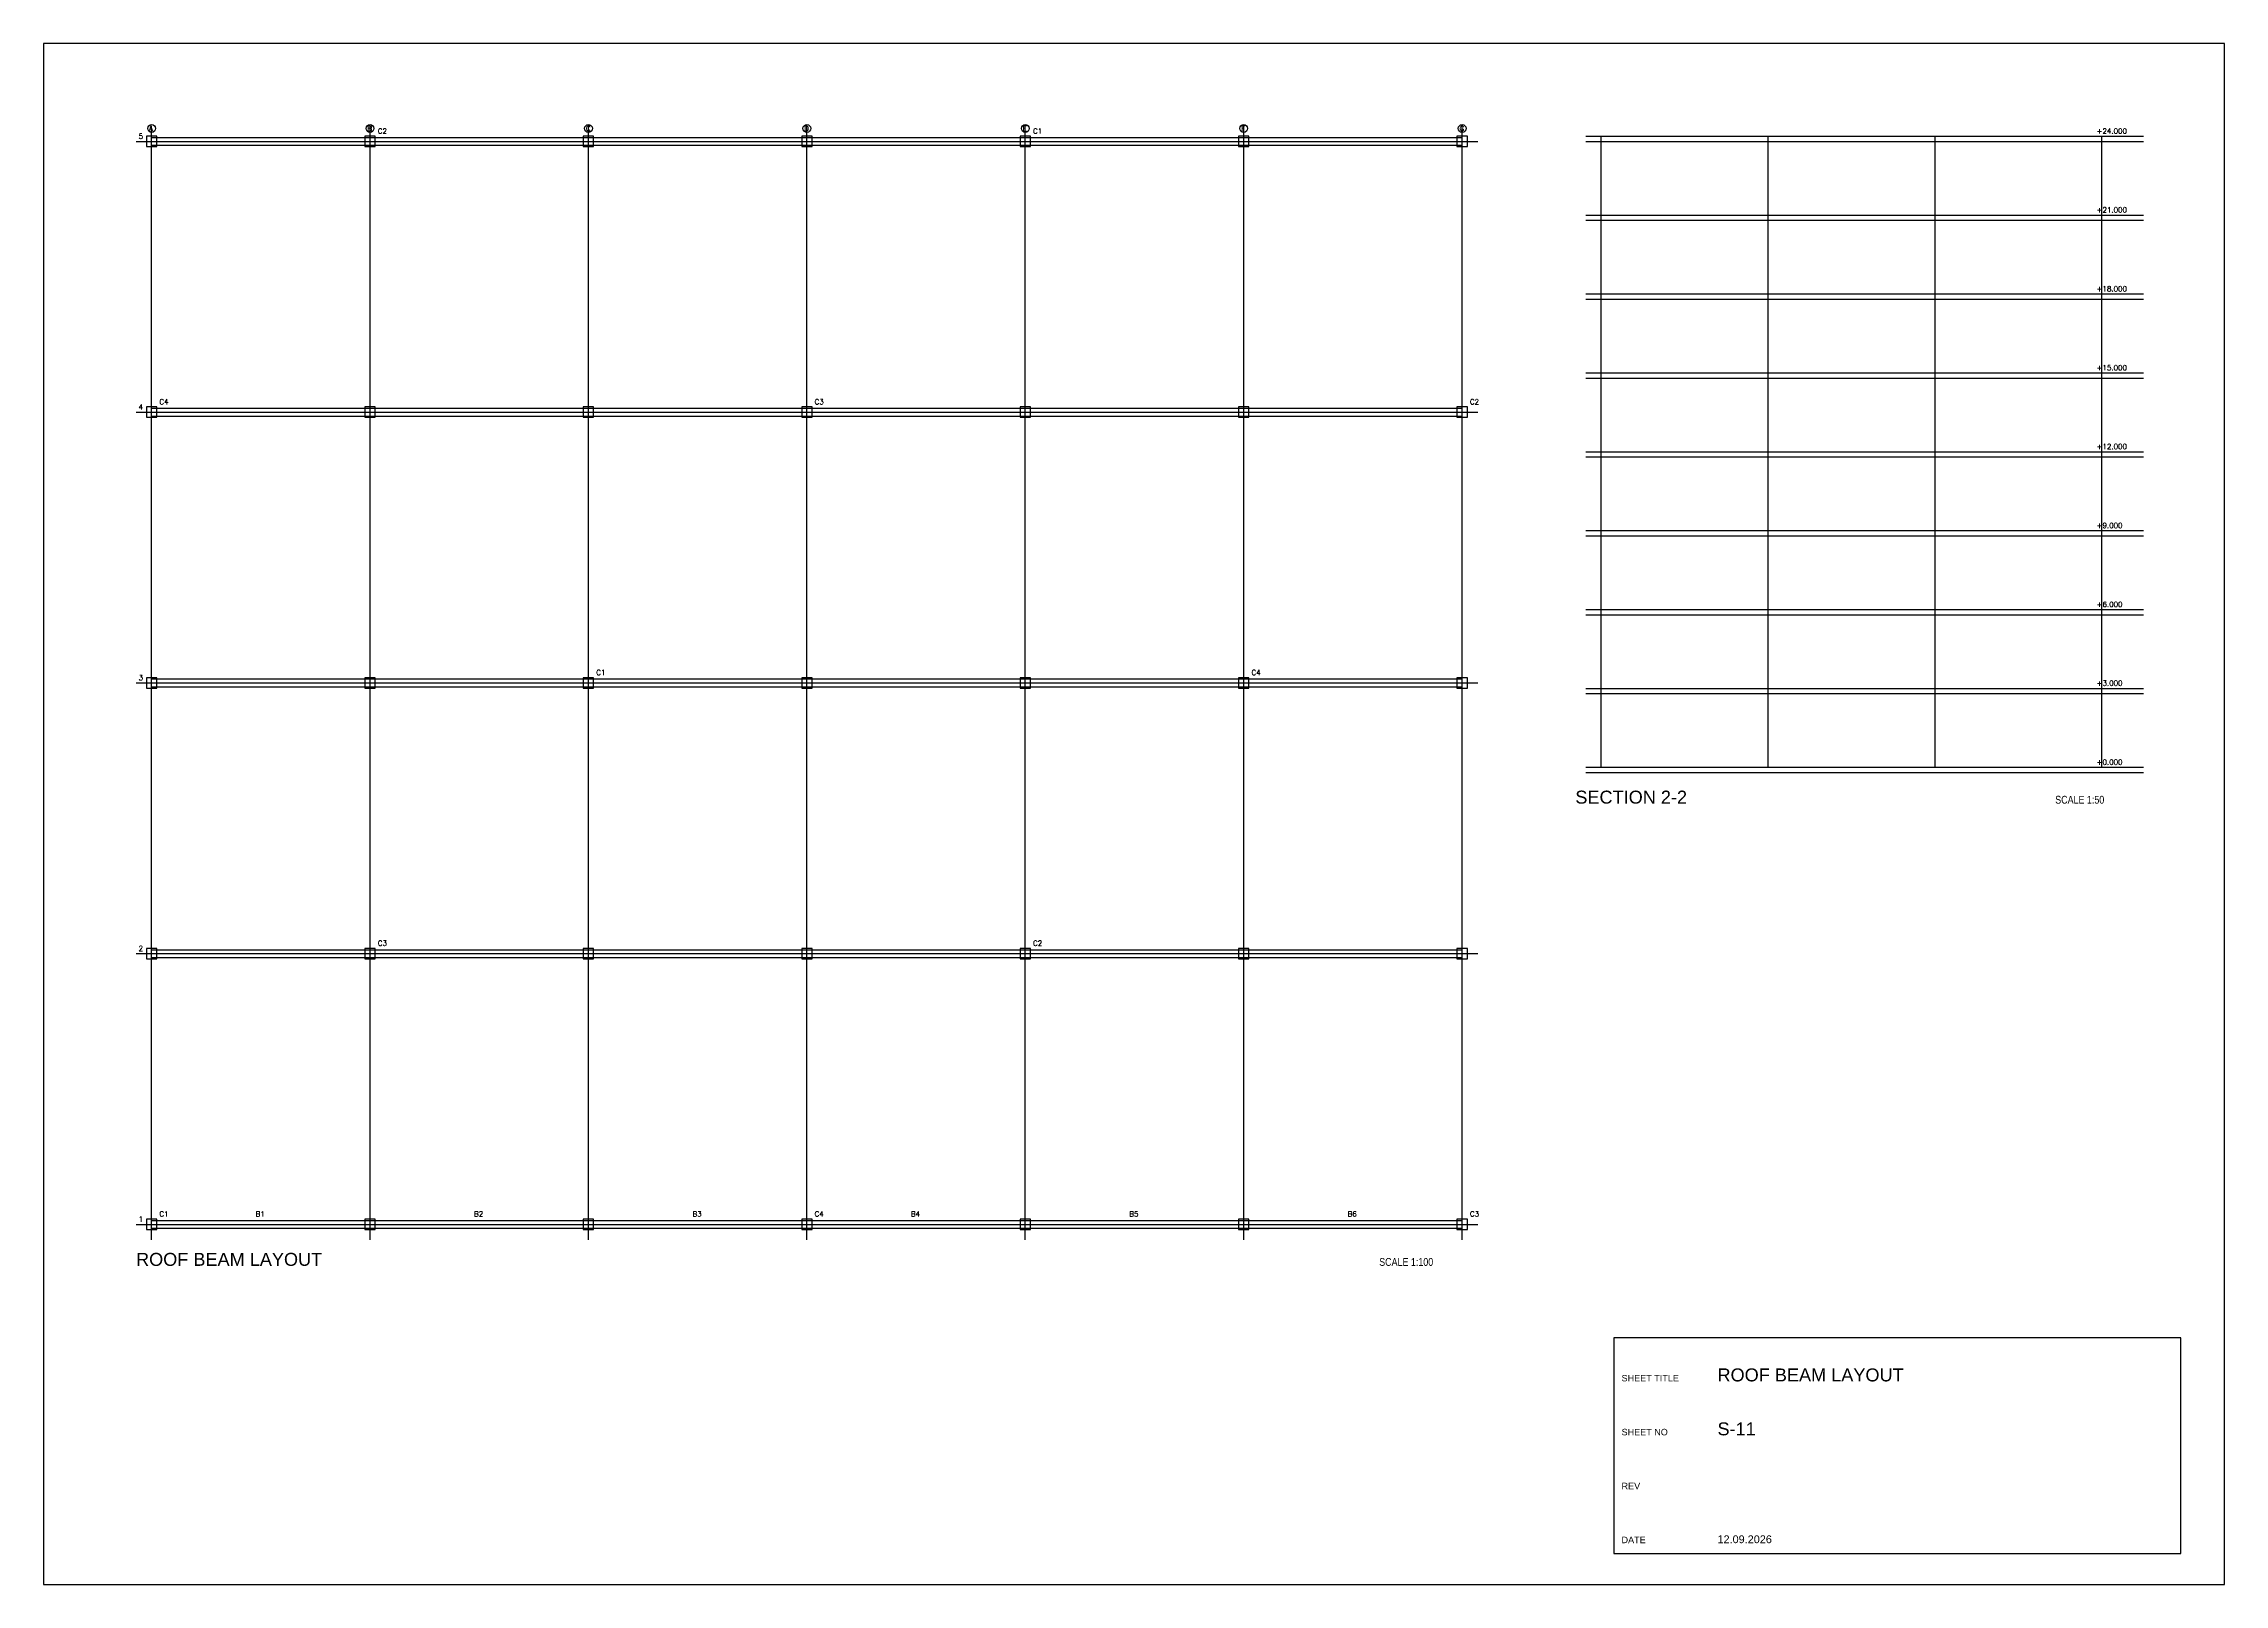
# Model space of a CAD drawing. Header units: millimetres. Extents: x 0 to 12841, y 0 to 594.
# Drawn here: x 11000 to 11841, y 0 to 594 of the extents above; entities that cross this region are included whole.
import ezdxf

# ---------------------------------------------------------------- set-up
doc = ezdxf.new("R2010")
doc.units = ezdxf.units.MM
for name, color, linetype in [('BEAM', 7, 'Continuous'), ('COLUMN', 7, 'Continuous'), ('FRAME', 7, 'Continuous'), ('GRID', 7, 'Continuous'), ('LEVEL', 7, 'Continuous'), ('SECTION', 7, 'Continuous'), ('TITLE', 7, 'Continuous'), ('TITLES', 7, 'Continuous')]:
    doc.layers.add(name, color=color, linetype=linetype)
doc.styles.add('Arial', font='arial.ttf')
doc.styles.add('ROMANS', font='romans.shx')
doc.styles.add('SWISSC', font='swissc.ttf')

msp = doc.modelspace()

# ---------------------------------------------------------------- linework, layer by layer
at = {"layer": 'BEAM'}
for p, q in [((11041.64, 557.8), (11113.84, 557.8)), ((11113.84, 557.8), (11186.05, 557.8)), ((11186.05, 557.8), (11258.25, 557.8)), ((11258.25, 557.8), (11330.45, 557.8)), ((11330.45, 557.8), (11402.65, 557.8)), ((11402.65, 557.8), (11474.86, 557.8)), ((11474.86, 557.8), (11547.06, 557.8)), ((11041.64, 554.8), (11113.84, 554.8)), ((11113.84, 554.8), (11186.05, 554.8)), ((11186.05, 554.8), (11258.25, 554.8)), ((11258.25, 554.8), (11330.45, 554.8)), ((11330.45, 554.8), (11402.65, 554.8)), ((11402.65, 554.8), (11474.86, 554.8)), ((11474.86, 554.8), (11547.06, 554.8)), ((11041.64, 453.43), (11113.84, 453.43)), ((11041.64, 450.43), (11113.84, 450.43)), ((11113.84, 453.43), (11186.05, 453.43)), ((11113.84, 450.43), (11186.05, 450.43)), ((11186.05, 453.43), (11258.25, 453.43)), ((11186.05, 450.43), (11258.25, 450.43)), ((11258.25, 453.43), (11330.45, 453.43)), ((11258.25, 450.43), (11330.45, 450.43)), ((11330.45, 453.43), (11402.65, 453.43)), ((11330.45, 450.43), (11402.65, 450.43)), ((11402.65, 453.43), (11474.86, 453.43)), ((11402.65, 450.43), (11474.86, 450.43)), ((11474.86, 453.43), (11547.06, 453.43)), ((11474.86, 450.43), (11547.06, 450.43)), ((11041.64, 349.05), (11113.84, 349.05)), ((11041.64, 346.05), (11113.84, 346.05)), ((11113.84, 349.05), (11186.05, 349.05)), ((11113.84, 346.05), (11186.05, 346.05)), ((11186.05, 349.05), (11258.25, 349.05)), ((11186.05, 346.05), (11258.25, 346.05)), ((11258.25, 349.05), (11330.45, 349.05)), ((11258.25, 346.05), (11330.45, 346.05)), ((11330.45, 349.05), (11402.65, 349.05)), ((11330.45, 346.05), (11402.65, 346.05)), ((11402.65, 349.05), (11474.86, 349.05)), ((11402.65, 346.05), (11474.86, 346.05)), ((11474.86, 349.05), (11547.06, 349.05)), ((11474.86, 346.05), (11547.06, 346.05)), ((11041.64, 244.68), (11113.84, 244.68)), ((11113.84, 244.68), (11186.05, 244.68)), ((11186.05, 244.68), (11258.25, 244.68)), ((11258.25, 244.68), (11330.45, 244.68)), ((11330.45, 244.68), (11402.65, 244.68)), ((11402.65, 244.68), (11474.86, 244.68)), ((11474.86, 244.68), (11547.06, 244.68)), ((11041.64, 241.68), (11113.84, 241.68)), ((11113.84, 241.68), (11186.05, 241.68)), ((11186.05, 241.68), (11258.25, 241.68)), ((11258.25, 241.68), (11330.45, 241.68)), ((11330.45, 241.68), (11402.65, 241.68)), ((11402.65, 241.68), (11474.86, 241.68)), ((11474.86, 241.68), (11547.06, 241.68)), ((11041.64, 140.3), (11113.84, 140.3)), ((11041.64, 137.3), (11113.84, 137.3)), ((11113.84, 140.3), (11186.05, 140.3)), ((11113.84, 137.3), (11186.05, 137.3)), ((11186.05, 140.3), (11258.25, 140.3)), ((11186.05, 137.3), (11258.25, 137.3)), ((11258.25, 140.3), (11330.45, 140.3)), ((11258.25, 137.3), (11330.45, 137.3)), ((11330.45, 140.3), (11402.65, 140.3)), ((11330.45, 137.3), (11402.65, 137.3)), ((11402.65, 140.3), (11474.86, 140.3)), ((11402.65, 137.3), (11474.86, 137.3)), ((11474.86, 140.3), (11547.06, 140.3)), ((11474.86, 137.3), (11547.06, 137.3))]:
    msp.add_line(p, q, dxfattribs=at)
at = {"layer": 'COLUMN'}
for points in [[(11039.64, 554.3), (11043.64, 554.3), (11043.64, 558.3), (11039.64, 558.3)], [(11123.88, 554.3), (11127.88, 554.3), (11127.88, 558.3), (11123.88, 558.3)], [(11208.11, 554.3), (11212.11, 554.3), (11212.11, 558.3), (11208.11, 558.3)], [(11292.35, 554.3), (11296.35, 554.3), (11296.35, 558.3), (11292.35, 558.3)], [(11376.59, 554.3), (11380.59, 554.3), (11380.59, 558.3), (11376.59, 558.3)], [(11460.82, 554.3), (11464.82, 554.3), (11464.82, 558.3), (11460.82, 558.3)], [(11545.06, 554.3), (11549.06, 554.3), (11549.06, 558.3), (11545.06, 558.3)], [(11039.64, 449.93), (11043.64, 449.93), (11043.64, 453.93), (11039.64, 453.93)], [(11123.88, 449.93), (11127.88, 449.93), (11127.88, 453.93), (11123.88, 453.93)], [(11208.11, 449.93), (11212.11, 449.93), (11212.11, 453.93), (11208.11, 453.93)], [(11292.35, 449.93), (11296.35, 449.93), (11296.35, 453.93), (11292.35, 453.93)], [(11376.59, 449.93), (11380.59, 449.93), (11380.59, 453.93), (11376.59, 453.93)], [(11460.82, 449.93), (11464.82, 449.93), (11464.82, 453.93), (11460.82, 453.93)], [(11545.06, 449.93), (11549.06, 449.93), (11549.06, 453.93), (11545.06, 453.93)], [(11039.64, 345.55), (11043.64, 345.55), (11043.64, 349.55), (11039.64, 349.55)], [(11123.88, 345.55), (11127.88, 345.55), (11127.88, 349.55), (11123.88, 349.55)], [(11208.11, 345.55), (11212.11, 345.55), (11212.11, 349.55), (11208.11, 349.55)], [(11292.35, 345.55), (11296.35, 345.55), (11296.35, 349.55), (11292.35, 349.55)], [(11376.59, 345.55), (11380.59, 345.55), (11380.59, 349.55), (11376.59, 349.55)], [(11460.82, 345.55), (11464.82, 345.55), (11464.82, 349.55), (11460.82, 349.55)], [(11545.06, 345.55), (11549.06, 345.55), (11549.06, 349.55), (11545.06, 349.55)], [(11039.64, 241.18), (11043.64, 241.18), (11043.64, 245.18), (11039.64, 245.18)], [(11123.88, 241.18), (11127.88, 241.18), (11127.88, 245.18), (11123.88, 245.18)], [(11208.11, 241.18), (11212.11, 241.18), (11212.11, 245.18), (11208.11, 245.18)], [(11292.35, 241.18), (11296.35, 241.18), (11296.35, 245.18), (11292.35, 245.18)], [(11376.59, 241.18), (11380.59, 241.18), (11380.59, 245.18), (11376.59, 245.18)], [(11460.82, 241.18), (11464.82, 241.18), (11464.82, 245.18), (11460.82, 245.18)], [(11545.06, 241.18), (11549.06, 241.18), (11549.06, 245.18), (11545.06, 245.18)], [(11039.64, 136.8), (11043.64, 136.8), (11043.64, 140.8), (11039.64, 140.8)], [(11123.88, 136.8), (11127.88, 136.8), (11127.88, 140.8), (11123.88, 140.8)], [(11208.11, 136.8), (11212.11, 136.8), (11212.11, 140.8), (11208.11, 140.8)], [(11292.35, 136.8), (11296.35, 136.8), (11296.35, 140.8), (11292.35, 140.8)], [(11376.59, 136.8), (11380.59, 136.8), (11380.59, 140.8), (11376.59, 140.8)], [(11460.82, 136.8), (11464.82, 136.8), (11464.82, 140.8), (11460.82, 140.8)], [(11545.06, 136.8), (11549.06, 136.8), (11549.06, 140.8), (11545.06, 140.8)]]:
    msp.add_lwpolyline(points, close=True, dxfattribs=at)
at = {"layer": 'FRAME'}
msp.add_lwpolyline([(11000, 0), (11841, 0), (11841, 594), (11000, 594)], close=True, dxfattribs=at)
at = {"layer": 'GRID'}
for p, q in [((11035.64, 556.3), (11109.56, 556.3)), ((11041.64, 490.72), (11041.64, 562.3)), ((11109.56, 556.3), (11183.47, 556.3)), ((11125.88, 490.72), (11125.88, 562.3)), ((11183.47, 556.3), (11257.39, 556.3)), ((11210.11, 490.72), (11210.11, 562.3)), ((11257.39, 556.3), (11331.31, 556.3)), ((11294.35, 490.72), (11294.35, 562.3)), ((11331.31, 556.3), (11405.23, 556.3)), ((11378.59, 490.72), (11378.59, 562.3)), ((11405.23, 556.3), (11479.14, 556.3)), ((11462.82, 490.72), (11462.82, 562.3)), ((11479.14, 556.3), (11553.06, 556.3)), ((11547.06, 490.72), (11547.06, 562.3)), ((11041.64, 419.13), (11041.64, 490.72)), ((11125.88, 419.13), (11125.88, 490.72)), ((11210.11, 419.13), (11210.11, 490.72)), ((11294.35, 419.13), (11294.35, 490.72)), ((11378.59, 419.13), (11378.59, 490.72)), ((11462.82, 419.13), (11462.82, 490.72)), ((11547.06, 419.13), (11547.06, 490.72)), ((11035.64, 451.93), (11109.56, 451.93)), ((11109.56, 451.93), (11183.47, 451.93)), ((11183.47, 451.93), (11257.39, 451.93)), ((11257.39, 451.93), (11331.31, 451.93)), ((11331.31, 451.93), (11405.23, 451.93)), ((11405.23, 451.93), (11479.14, 451.93)), ((11479.14, 451.93), (11553.06, 451.93)), ((11041.64, 347.55), (11041.64, 419.13)), ((11125.88, 347.55), (11125.88, 419.13)), ((11210.11, 347.55), (11210.11, 419.13)), ((11294.35, 347.55), (11294.35, 419.13)), ((11378.59, 347.55), (11378.59, 419.13)), ((11462.82, 347.55), (11462.82, 419.13)), ((11547.06, 347.55), (11547.06, 419.13)), ((11035.64, 347.55), (11109.56, 347.55)), ((11041.64, 275.97), (11041.64, 347.55)), ((11109.56, 347.55), (11183.47, 347.55)), ((11125.88, 275.97), (11125.88, 347.55)), ((11183.47, 347.55), (11257.39, 347.55)), ((11210.11, 275.97), (11210.11, 347.55)), ((11257.39, 347.55), (11331.31, 347.55)), ((11294.35, 275.97), (11294.35, 347.55)), ((11331.31, 347.55), (11405.23, 347.55)), ((11378.59, 275.97), (11378.59, 347.55)), ((11405.23, 347.55), (11479.14, 347.55)), ((11462.82, 275.97), (11462.82, 347.55)), ((11479.14, 347.55), (11553.06, 347.55)), ((11547.06, 275.97), (11547.06, 347.55)), ((11041.64, 204.38), (11041.64, 275.97)), ((11125.88, 204.38), (11125.88, 275.97)), ((11210.11, 204.38), (11210.11, 275.97)), ((11294.35, 204.38), (11294.35, 275.97)), ((11378.59, 204.38), (11378.59, 275.97)), ((11462.82, 204.38), (11462.82, 275.97)), ((11547.06, 204.38), (11547.06, 275.97)), ((11035.64, 243.18), (11109.56, 243.18)), ((11109.56, 243.18), (11183.47, 243.18)), ((11183.47, 243.18), (11257.39, 243.18)), ((11257.39, 243.18), (11331.31, 243.18)), ((11331.31, 243.18), (11405.23, 243.18)), ((11405.23, 243.18), (11479.14, 243.18)), ((11479.14, 243.18), (11553.06, 243.18)), ((11041.64, 132.8), (11041.64, 204.38)), ((11125.88, 132.8), (11125.88, 204.38)), ((11210.11, 132.8), (11210.11, 204.38)), ((11294.35, 132.8), (11294.35, 204.38)), ((11378.59, 132.8), (11378.59, 204.38)), ((11462.82, 132.8), (11462.82, 204.38)), ((11547.06, 132.8), (11547.06, 204.38)), ((11035.64, 138.8), (11109.56, 138.8)), ((11109.56, 138.8), (11183.47, 138.8)), ((11183.47, 138.8), (11257.39, 138.8)), ((11257.39, 138.8), (11331.31, 138.8)), ((11331.31, 138.8), (11405.23, 138.8)), ((11405.23, 138.8), (11479.14, 138.8)), ((11479.14, 138.8), (11553.06, 138.8))]:
    msp.add_line(p, q, dxfattribs=at)
for centre in [(11041.64, 561.3), (11125.88, 561.3), (11210.11, 561.3), (11294.35, 561.3), (11378.59, 561.3), (11462.82, 561.3), (11547.06, 561.3)]:
    msp.add_circle(centre, 1.5, dxfattribs=at)
at = {"layer": 'SECTION'}
for p, q in [((11594.7, 558.3), (11666.39, 558.3)), ((11594.7, 556.3), (11666.39, 556.3)), ((11600.7, 497.48), (11600.7, 558.3)), ((11665.06, 497.48), (11665.06, 558.3)), ((11666.39, 558.3), (11738.08, 558.3)), ((11666.39, 556.3), (11738.08, 556.3)), ((11729.41, 497.48), (11729.41, 558.3)), ((11738.08, 558.3), (11809.77, 558.3)), ((11738.08, 556.3), (11809.77, 556.3)), ((11793.77, 497.48), (11793.77, 558.3)), ((11594.7, 527.89), (11666.39, 527.89)), ((11594.7, 525.89), (11666.39, 525.89)), ((11666.39, 527.89), (11738.08, 527.89)), ((11666.39, 525.89), (11738.08, 525.89)), ((11738.08, 527.89), (11809.77, 527.89)), ((11738.08, 525.89), (11809.77, 525.89)), ((11594.7, 497.48), (11666.39, 497.48)), ((11600.7, 436.65), (11600.7, 497.48)), ((11665.06, 436.65), (11665.06, 497.48)), ((11666.39, 497.48), (11738.08, 497.48)), ((11729.41, 436.65), (11729.41, 497.48)), ((11738.08, 497.48), (11809.77, 497.48)), ((11793.77, 436.65), (11793.77, 497.48)), ((11594.7, 495.48), (11666.39, 495.48)), ((11666.39, 495.48), (11738.08, 495.48)), ((11738.08, 495.48), (11809.77, 495.48)), ((11594.7, 467.06), (11666.39, 467.06)), ((11594.7, 465.06), (11666.39, 465.06)), ((11666.39, 467.06), (11738.08, 467.06)), ((11666.39, 465.06), (11738.08, 465.06)), ((11738.08, 467.06), (11809.77, 467.06)), ((11738.08, 465.06), (11809.77, 465.06)), ((11594.7, 436.65), (11666.39, 436.65)), ((11594.7, 434.65), (11666.39, 434.65)), ((11600.7, 375.82), (11600.7, 436.65)), ((11665.06, 375.82), (11665.06, 436.65)), ((11666.39, 436.65), (11738.08, 436.65)), ((11666.39, 434.65), (11738.08, 434.65)), ((11729.41, 375.82), (11729.41, 436.65)), ((11738.08, 436.65), (11809.77, 436.65)), ((11738.08, 434.65), (11809.77, 434.65)), ((11793.77, 375.82), (11793.77, 436.65)), ((11594.7, 406.24), (11666.39, 406.24)), ((11594.7, 404.24), (11666.39, 404.24)), ((11666.39, 406.24), (11738.08, 406.24)), ((11666.39, 404.24), (11738.08, 404.24)), ((11738.08, 406.24), (11809.77, 406.24)), ((11738.08, 404.24), (11809.77, 404.24)), ((11594.7, 375.82), (11666.39, 375.82)), ((11594.7, 373.82), (11666.39, 373.82)), ((11600.7, 315), (11600.7, 375.82)), ((11665.06, 315), (11665.06, 375.82)), ((11666.39, 375.82), (11738.08, 375.82)), ((11666.39, 373.82), (11738.08, 373.82)), ((11729.41, 315), (11729.41, 375.82)), ((11738.08, 375.82), (11809.77, 375.82)), ((11738.08, 373.82), (11809.77, 373.82)), ((11793.77, 315), (11793.77, 375.82)), ((11594.7, 345.41), (11666.39, 345.41)), ((11666.39, 345.41), (11738.08, 345.41)), ((11738.08, 345.41), (11809.77, 345.41)), ((11594.7, 343.41), (11666.39, 343.41)), ((11666.39, 343.41), (11738.08, 343.41)), ((11738.08, 343.41), (11809.77, 343.41)), ((11594.7, 315), (11666.39, 315)), ((11594.7, 313), (11666.39, 313)), ((11666.39, 315), (11738.08, 315)), ((11666.39, 313), (11738.08, 313)), ((11738.08, 315), (11809.77, 315)), ((11738.08, 313), (11809.77, 313))]:
    msp.add_line(p, q, dxfattribs=at)
at = {"layer": 'TITLE'}
for p, q in [((11678.41, 95.04), (11605.52, 95.04)), ((11605.52, 95.04), (11605.52, 53.46)), ((11751.29, 95.04), (11678.41, 95.04)), ((11824.18, 95.04), (11751.29, 95.04)), ((11824.18, 53.46), (11824.18, 95.04)), ((11605.52, 53.46), (11605.52, 11.88)), ((11824.18, 11.88), (11824.18, 53.46)), ((11605.52, 11.88), (11678.41, 11.88)), ((11678.41, 11.88), (11751.29, 11.88)), ((11751.29, 11.88), (11824.18, 11.88))]:
    msp.add_line(p, q, dxfattribs=at)

# ---------------------------------------------------------------- texts
at = {"layer": 'BEAM', "style": 'ROMANS'}
for s, p in [('B1', (11081.76, 141.8)), ('B2', (11166, 141.8)), ('B3', (11250.23, 141.8)), ('B4', (11334.47, 141.8)), ('B5', (11418.7, 141.8)), ('B6', (11502.94, 141.8))]:
    msp.add_text(s, height=2, dxfattribs=at).set_placement(p)
at = {"layer": 'COLUMN', "style": 'ROMANS'}
for s, p in [('C2', (11128.88, 559.3)), ('C1', (11381.59, 559.3)), ('C4', (11044.64, 454.93)), ('C3', (11297.35, 454.93)), ('C2', (11550.06, 454.93)), ('C1', (11213.11, 350.55)), ('C4', (11465.82, 350.55)), ('C3', (11128.88, 246.18)), ('C2', (11381.59, 246.18)), ('C1', (11044.64, 141.8)), ('C4', (11297.35, 141.8)), ('C3', (11550.06, 141.8))]:
    msp.add_text(s, height=2, dxfattribs=at).set_placement(p)
at = {"layer": 'GRID', "style": 'ROMANS'}
for s, p in [('5', (11036.64, 557.3)), ('A', (11040.64, 560.3)), ('B', (11124.88, 560.3)), ('C', (11209.11, 560.3)), ('D', (11293.35, 560.3)), ('E', (11377.59, 560.3)), ('F', (11461.82, 560.3)), ('G', (11546.06, 560.3)), ('4', (11036.64, 452.93)), ('3', (11036.64, 348.55)), ('2', (11036.64, 244.18)), ('1', (11036.64, 139.8))]:
    msp.add_text(s, height=2, dxfattribs=at).set_placement(p)
at = {"layer": 'LEVEL', "style": 'ROMANS'}
for s, p in [('+24.000', (11791.77, 559.3)), ('+21.000', (11791.77, 528.89)), ('+18.000', (11791.77, 498.48)), ('+15.000', (11791.77, 468.06)), ('+12.000', (11791.77, 437.65)), ('+9.000', (11791.77, 407.24)), ('+6.000', (11791.77, 376.82)), ('+3.000', (11791.77, 346.41)), ('+0.000', (11791.77, 316))]:
    msp.add_text(s, height=2, dxfattribs=at).set_placement(p)
at = {"layer": 'TITLE', "style": 'Arial'}
for s, height, p in [('SHEET TITLE', 2.5, (11608.52, 78.25)), ('ROOF BEAM LAYOUT', 5, (11645.52, 78.25)), ('SHEET NO', 2.5, (11608.52, 57.46)), ('S-11', 5, (11645.52, 57.46)), ('REV', 2.5, (11608.52, 36.67)), ('DATE', 2.5, (11608.52, 15.88)), ('12.09.2026', 3, (11645.52, 15.88))]:
    msp.add_text(s, height=height, dxfattribs=at).set_placement(p)
at = {"layer": 'TITLES'}
for s, height, style, p in [('SECTION 2-2', 5, 'Arial', (11590.7, 301)), ('SCALE 1:50', 3, 'SWISSC', (11775.77, 301)), ('ROOF BEAM LAYOUT', 5, 'Arial', (11035.64, 122.8)), ('SCALE 1:100', 3, 'SWISSC', (11515.06, 122.8))]:
    msp.add_text(s, height=height, dxfattribs=dict(at, style=style)).set_placement(p)

doc.saveas('drawing.dxf')
